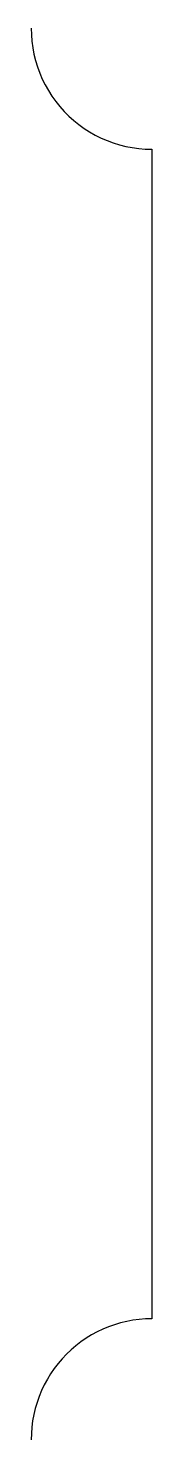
# Model space of a CAD drawing. Extents: x 0 to 11004, y -175 to 175.
# Drawn here: x 10974 to 11004, y -175 to 175 of the extents above; entities that cross this region are included whole.
import ezdxf

# ---------------------------------------------------------------- set-up
doc = ezdxf.new("R2010")
doc.units = 0
doc.header["$LTSCALE"] = 10
doc.layers.add('TEILE', color=7, linetype='CONTINUOUS')

msp = doc.modelspace()

# ---------------------------------------------------------------- linework, layer by layer
at = {"layer": 'TEILE', "color": 2}
for p, q in [((10973.996094, 175), (10974.041016, 173.375854)), ((10974.041016, 173.375854), (10974.171875, 171.756454)), ((10974.171875, 171.756454), (10974.392578, 170.146606)), ((10974.392578, 170.146606), (10974.698242, 168.550964)), ((10974.698242, 168.550964), (10975.089844, 166.974258)), ((10975.089844, 166.974258), (10975.567383, 165.421082)), ((10975.567383, 165.421082), (10976.12793, 163.896011)), ((10976.12793, 163.896011), (10976.769531, 162.403488)), ((10976.769531, 162.403488), (10977.491211, 160.947937)), ((10977.491211, 160.947937), (10978.291016, 159.533585)), ((10978.291016, 159.533585), (10979.166016, 158.164612)), ((10979.166016, 158.164612), (10980.115234, 156.845001)), ((10980.115234, 156.845001), (10981.131836, 155.578659)), ((10981.131836, 155.578659), (10982.216797, 154.369263)), ((10982.216797, 154.369263), (10983.365234, 153.220398)), ((10983.365234, 153.220398), (10984.575195, 152.135406)), ((10984.575195, 152.135406), (10985.841797, 151.117462)), ((10985.841797, 151.117462), (10987.162109, 150.169586)), ((10987.162109, 150.169586), (10988.530273, 149.294525)), ((10988.530273, 149.294525), (10989.945313, 148.494858)), ((10989.945313, 148.494858), (10991.400391, 147.772949)), ((10991.400391, 147.772949), (10992.892578, 147.130875)), ((10992.892578, 147.130875), (10994.417969, 146.570557)), ((10994.417969, 146.570557), (10995.970703, 146.093613)), ((10995.970703, 146.093613), (10997.547852, 145.701447)), ((10997.547852, 145.701447), (10999.142578, 145.395218)), ((10999.142578, 145.395218), (11000.75293, 145.175827)), ((11000.75293, 145.175827), (11002.373047, 145.043915)), ((11002.373047, 145.043915), (11003.996094, 144.999847)), ((11003.996094, 144.999847), (11003.996094, 145)), ((11003.996094, 145), (11003.996094, -145)), ((10993.246094, -146.992584), (10991.794922, -147.593628)), ((10994.726563, -146.468292), (10993.246094, -146.992584)), ((10996.231445, -146.022217), (10994.726563, -146.468292)), ((10997.758789, -145.655563), (10996.231445, -146.022217)), ((10999.302734, -145.369339), (10997.758789, -145.655563)), ((11000.860352, -145.164337), (10999.302734, -145.369339)), ((11002.426758, -145.041107), (11000.860352, -145.164337)), ((11003.996094, -145), (11002.426758, -145.041107)), ((10987.657227, -149.839874), (10986.363281, -150.729492)), ((10988.996094, -149.019226), (10987.657227, -149.839874)), ((10990.376953, -148.269806), (10988.996094, -149.019226)), ((10991.794922, -147.593628), (10990.376953, -148.269806)), ((10982.783203, -153.786789), (10981.701172, -154.926071)), ((10983.921875, -152.705658), (10982.783203, -153.786789)), ((10985.117188, -151.685623), (10983.921875, -152.705658)), ((10986.363281, -150.729492), (10985.117188, -151.685623)), ((10979.726563, -157.366425), (10978.836914, -158.660828)), ((10980.682617, -156.120377), (10979.726563, -157.366425)), ((10981.701172, -154.926071), (10980.682617, -156.120377)), ((10978.016602, -159.999985), (10977.266602, -161.38028)), ((10978.836914, -158.660828), (10978.016602, -159.999985)), ((10975.988281, -164.248947), (10975.464844, -165.729462)), ((10976.59082, -162.797882), (10975.988281, -164.248947)), ((10977.266602, -161.38028), (10976.59082, -162.797882)), ((10975.018555, -167.235413), (10974.652344, -168.762634)), ((10975.464844, -165.729462), (10975.018555, -167.235413)), ((10974.366211, -170.306931), (10974.161133, -171.864105)), ((10974.652344, -168.762634), (10974.366211, -170.306931)), ((10974.038086, -173.429886), (10973.996094, -174.999969)), ((10973.996094, -174.999969), (10973.996094, -175)), ((10974.161133, -171.864105), (10974.038086, -173.429886))]:
    msp.add_line(p, q, dxfattribs=at)

doc.saveas('drawing.dxf')
